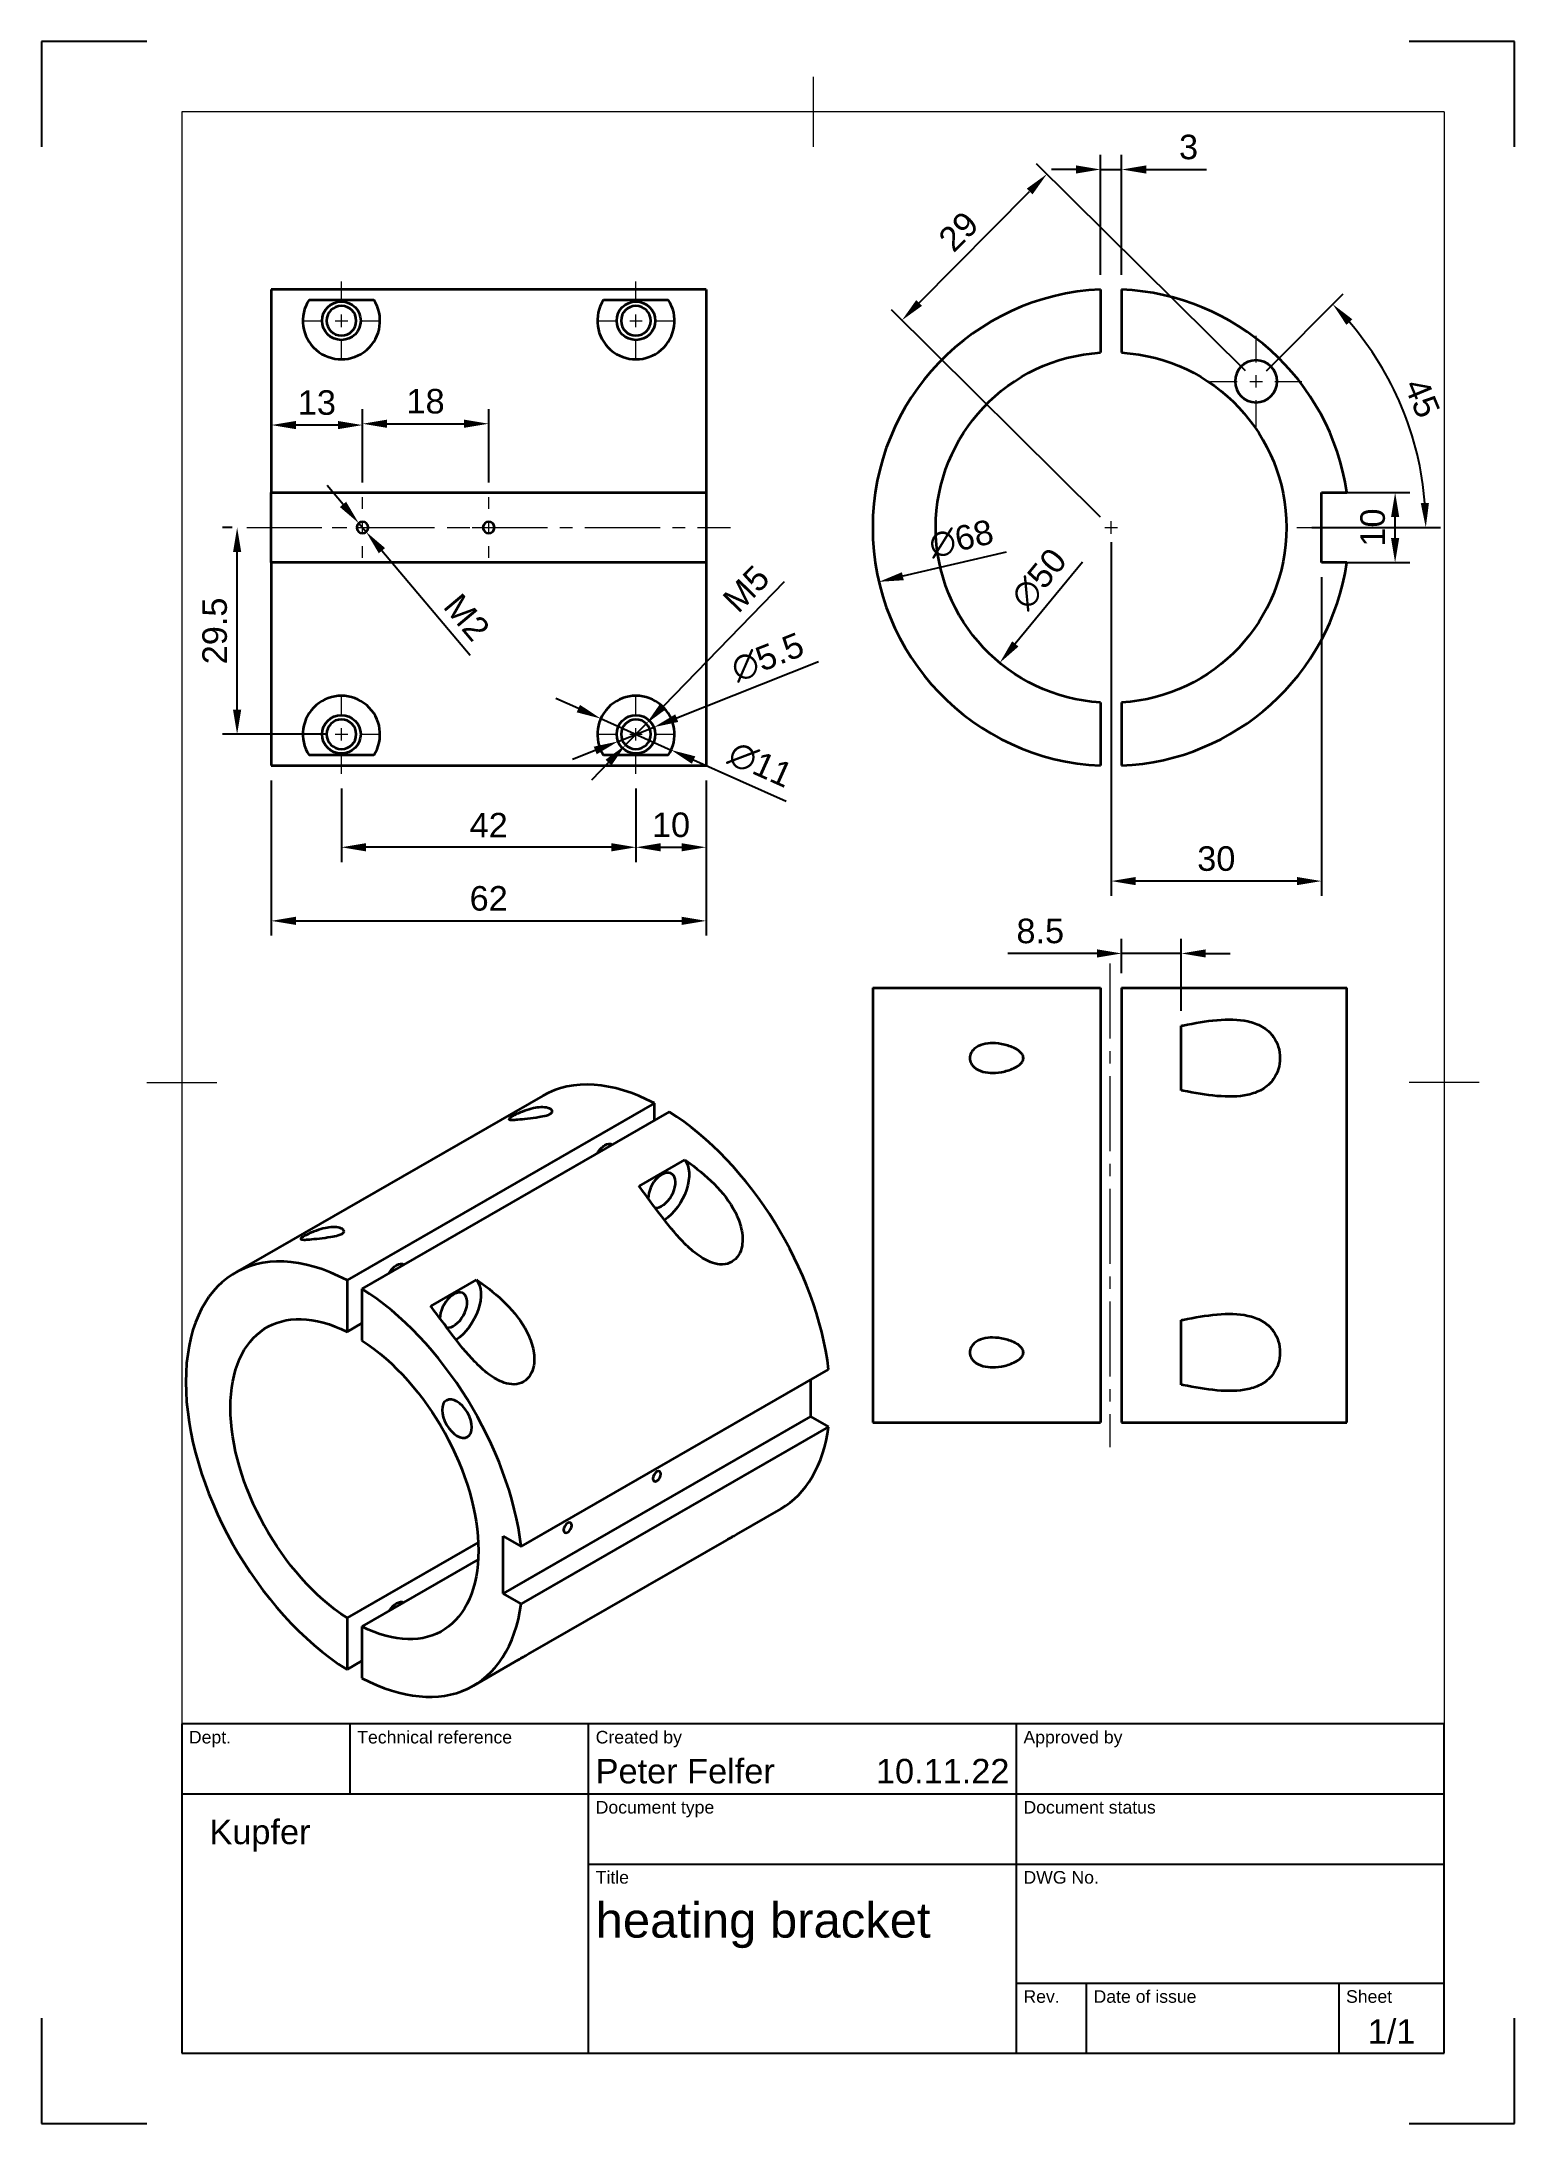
# Model space of a CAD drawing. Header units: millimetres. Extents: x 0 to 210, y 0 to 297.
import ezdxf
from ezdxf.enums import TextEntityAlignment as Align

# ---------------------------------------------------------------- set-up
doc = ezdxf.new("R2010")
doc.units = ezdxf.units.MM
doc.header["$LTSCALE"] = 0.75
doc.linetypes.add('CENTER2', pattern=[28.575, 19.05, -3.175, 3.175, -3.175])
for name, color, linetype, lineweight in [('BORDER', 7, 'Continuous', 18), ('FD_Dimensions', 7, 'Continuous', 18), ('Notes', 7, 'Continuous', 18), ('Smart Centers', 7, 'CENTER2', 18), ('TITLEBLOCK', 7, 'Continuous', 25), ('Visible', 7, 'Continuous', 35)]:
    doc.layers.add(name, color=color, linetype=linetype, lineweight=lineweight)
doc.styles.add('FusionTitle', font='arial.ttf')
doc.styles.get("Standard").update_dxf_attribs({"font": 'arial.ttf'})
doc.dimstyles.new('Dim-ISO-25', dxfattribs={"dimtxt": 3.5, "dimasz": 3.5, "dimexe": 2.1, "dimexo": 2.1, "dimgap": 1.4, "dimtad": 1, "dimzin": 12, "dimdsep": 46, "dimtxsty": 'Standard', "dimcen": 0, "dimazin": 3, "dimtp": 0.1, "dimtm": 0.1, "dimtfac": 0.714286, "dimtmove": 0, "dimatfit": 3, "dimfxl": 1, "dimtzin": 12, "dimarcsym": 0})

msp = doc.modelspace()

# ---------------------------------------------------------------- texts
at = {"layer": 'Notes', "insert": (23.929, 43.333), "char_height": 3.5, "attachment_point": 1}
msp.add_mtext_dynamic_manual_height_columns('Kupfer', width=38.23787, gutter_width=17.5, heights=[0], dxfattribs=at)

# ---------------------------------------------------------------- blocks, each defined once
blk = doc.blocks.new('ISO_A4(P)_SHEET')
at = {"layer": 'BORDER'}
for p, q in [((110, 292), (110, 282)), ((200, 287), (20, 287)), ((20, 287), (20, 10)), ((200, 287), (200, 10)), ((15, 148.5), (25, 148.5)), ((205, 148.5), (195, 148.5)), ((20, 10), (200, 10))]:
    blk.add_line(p, q, dxfattribs=at)
at = {"layer": 'Defpoints'}
for p, q in [((15, 297), (0, 297)), ((0, 297), (0, 282)), ((210, 297), (195, 297)), ((210, 282), (210, 297)), ((0, 15), (0, 0)), ((210, 0), (210, 15)), ((0, 0), (15, 0)), ((195, 0), (210, 0))]:
    blk.add_line(p, q, dxfattribs=at)
blk = doc.blocks.new('ISO_TITLEBLOCK')
at = {"layer": 'TITLEBLOCK'}
for p, q in [((0, 47), (-180, 47)), ((-180, 47), (-180, 0)), ((-156, 37), (-156, 47)), ((-122, 0), (-122, 47)), ((-61, 0), (-61, 47)), ((0, 0), (0, 47)), ((-180, 37), (0, 37)), ((-122, 27), (0, 27)), ((-61, 10), (0, 10)), ((-51, 0), (-51, 10)), ((-15, 0), (-15, 10)), ((-180, 0), (0, 0))]:
    blk.add_line(p, q, dxfattribs=at)
at = {"layer": 'TITLEBLOCK', "style": 'FusionTitle'}
for s, p in [('Dept.', (-179, 46)), ('Technical reference', (-155, 46)), ('Created by', (-121, 46)), ('Approved by', (-60, 46)), ('Document type', (-121, 36)), ('Document status', (-60, 36)), ('Title', (-121, 26)), ('DWG No.', (-60, 26)), ('Rev.', (-60, 9)), ('Date of issue', (-50, 9)), ('Sheet', (-14, 9))]:
    blk.add_text(s, height=1.8, dxfattribs=at).set_placement(p, align=Align.TOP_LEFT)
for tag, height, p in [('DEPT', 3.5, (-179, 42)), ('TECHNICAL_REFERENCE', 3.5, (-155, 42)), ('CREATED_BY', 3.5, (-121, 42)), ('APPROVED_BY', 3.5, (-60, 42)), ('DOCUMENT_TYPE', 3.5, (-121, 32)), ('DOCUMENT_STATUS', 3.5, (-60, 32)), ('TITLE_1', 5, (-121, 21.5)), ('TITLE_2', 5, (-121, 14)), ('TITLE_3', 5, (-121, 6.5)), ('DATE_OF_ISSUE', 3.5, (-50, 5))]:
    blk.add_attdef(tag, text='', height=height, dxfattribs=at).set_placement(p, align=Align.TOP_LEFT)
for tag, p in [('CREATED_DATE', (-62, 42)), ('APPROVED_DATE', (-0.99, 42))]:
    blk.add_attdef(tag, text='', height=3.5, dxfattribs=at).set_placement(p, align=Align.TOP_RIGHT)
for tag, height, p in [('DRAWING_NUMBER', 5, (-30.5, 19.75)), ('REV', 3.5, (-56, 4.85)), ('SHEET', 3.5, (-7.5, 4.85))]:
    blk.add_attdef(tag, text='', height=height, dxfattribs=at).set_placement(p, align=Align.TOP_CENTER)
blk = doc.blocks.new('*U7')
at = {"layer": 'Smart Centers', "color": 0, "ltscale": 0.75, "transparency": 16777216}
blk.add_line((-34.5, 0), (34.5, 0), dxfattribs=at)
blk = doc.blocks.new('*U8')
at = {"layer": 'Smart Centers', "color": 0, "ltscale": 0.75, "transparency": 16777216}
blk.add_line((0, 34.5), (0, -34.5), dxfattribs=at)
blk = doc.blocks.new('*U9')
at = {"layer": 'Smart Centers', "color": 0, "linetype": 'Continuous', "ltscale": 0.75, "transparency": 16777216}
for p, q in [((-0.892969, 0), (0.892969, 0)), ((0, -0.892969), (0, 0.892969))]:
    blk.add_line(p, q, dxfattribs=at)
blk = doc.blocks.new('*D39')
at = {"layer": 'Defpoints', "color": 0, "transparency": 16777216}
for p in [(168.382004, 246.982038), (136.617181, 208.36862)]:
    blk.add_point(p, dxfattribs=at)
at = {"layer": 'FD_Dimensions', "color": 0, "lineweight": -2, "transparency": 16777216}
blk.add_line((148.439849, 222.740292), (138.840719, 211.07156), dxfattribs=at)
at = {"layer": 'FD_Dimensions', "color": 0, "transparency": 16777216}
blk.add_solid([(138.390229, 211.442149), (139.291209, 210.70097), (136.617181, 208.36862)], dxfattribs=at)
at = {"layer": 'FD_Dimensions', "color": 0, "transparency": 16777216, "insert": (142.215236, 220.344275), "char_height": 3.5, "attachment_point": 5, "rotation": 50.55803171}
blk.add_mtext('∅50', dxfattribs=at)
blk = doc.blocks.new('*D40')
at = {"layer": 'Defpoints', "color": 0, "transparency": 16777216}
for p in [(185.60631, 235.417763), (119.392876, 219.932896)]:
    blk.add_point(p, dxfattribs=at)
at = {"layer": 'FD_Dimensions', "color": 0, "lineweight": -2, "transparency": 16777216}
blk.add_line((137.532227, 224.175017), (122.80092, 220.729911), dxfattribs=at)
at = {"layer": 'FD_Dimensions', "color": 0, "transparency": 16777216}
blk.add_solid([(122.668084, 221.297918), (122.933756, 220.161904), (119.392876, 219.932896)], dxfattribs=at)
at = {"layer": 'FD_Dimensions', "color": 0, "transparency": 16777216, "insert": (131.122565, 226.049559), "char_height": 3.5, "attachment_point": 5, "rotation": 13.16281541}
blk.add_mtext('∅68', dxfattribs=at)
blk = doc.blocks.new('*U12')
at = {"layer": 'Smart Centers', "color": 0, "ltscale": 0.75, "transparency": 16777216}
for p, q in [((0, 2.678906), (0, 6.5)), ((-6.5, 0), (-2.678906, 0)), ((2.678906, 0), (6.5, 0)), ((0, -6.5), (0, -2.678906))]:
    blk.add_line(p, q, dxfattribs=at)
at = {"layer": 'Smart Centers', "color": 0, "linetype": 'Continuous', "ltscale": 0.75, "transparency": 16777216}
for p, q in [((-0.892969, 0), (0.892969, 0)), ((0, -0.892969), (0, 0.892969))]:
    blk.add_line(p, q, dxfattribs=at)
blk = doc.blocks.new('*D41')
at = {"layer": 'Defpoints', "color": 0, "transparency": 16777216}
for p in [(152.499593, 227.675329), (182.499593, 222.675329), (152.499593, 177.234792)]:
    blk.add_point(p, dxfattribs=at)
at = {"layer": 'FD_Dimensions', "color": 0, "lineweight": -2, "transparency": 16777216}
for p, q in [((152.499593, 225.575329), (152.499593, 175.134792)), ((182.499593, 220.575329), (182.499593, 175.134792)), ((178.999593, 177.234792), (155.999593, 177.234792))]:
    blk.add_line(p, q, dxfattribs=at)
at = {"layer": 'FD_Dimensions', "color": 0, "transparency": 16777216}
for points in [[(155.999593, 177.818125), (155.999593, 176.651459), (152.499593, 177.234792)], [(178.999593, 177.818125), (178.999593, 176.651459), (182.499593, 177.234792)]]:
    blk.add_solid(points, dxfattribs=at)
at = {"layer": 'FD_Dimensions', "color": 0, "transparency": 16777216, "insert": (167.499593, 180.422991), "char_height": 3.5, "attachment_point": 5}
blk.add_mtext('30', dxfattribs=at)
blk = doc.blocks.new('*U14')
at = {"layer": 'Smart Centers', "color": 0, "ltscale": 0.75, "transparency": 16777216}
for p, q in [((0, 2.678906), (0, 4.3115)), ((-4.3115, 0), (-2.678906, 0)), ((2.678906, 0), (4.3115, 0)), ((0, -4.3115), (0, -2.678906))]:
    blk.add_line(p, q, dxfattribs=at)
at = {"layer": 'Smart Centers', "color": 0, "linetype": 'Continuous', "ltscale": 0.75, "transparency": 16777216}
for p, q in [((-0.892969, 0), (0.892969, 0)), ((0, -0.892969), (0, 0.892969))]:
    blk.add_line(p, q, dxfattribs=at)
blk = doc.blocks.new('*U15')
at = {"layer": 'Smart Centers', "color": 0, "ltscale": 0.75, "transparency": 16777216}
for p, q in [((0, 2.678906), (0, 4.3115)), ((-4.3115, 0), (-2.678906, 0)), ((2.678906, 0), (4.3115, 0)), ((0, -4.3115), (0, -2.678906))]:
    blk.add_line(p, q, dxfattribs=at)
at = {"layer": 'Smart Centers', "color": 0, "linetype": 'Continuous', "ltscale": 0.75, "transparency": 16777216}
for p, q in [((-0.892969, 0), (0.892969, 0)), ((0, -0.892969), (0, 0.892969))]:
    blk.add_line(p, q, dxfattribs=at)
blk = doc.blocks.new('*D42')
at = {"layer": 'Defpoints', "color": 0, "transparency": 16777216}
for p in [(182.499593, 232.675329), (192.999593, 232.675329), (182.499593, 222.675329)]:
    blk.add_point(p, dxfattribs=at)
at = {"layer": 'FD_Dimensions', "color": 0, "lineweight": -2, "transparency": 16777216}
for p, q in [((184.599593, 232.675329), (195.099593, 232.675329)), ((192.999593, 226.175329), (192.999593, 229.175329)), ((184.599593, 222.675329), (195.099593, 222.675329))]:
    blk.add_line(p, q, dxfattribs=at)
at = {"layer": 'FD_Dimensions', "color": 0, "transparency": 16777216}
for points in [[(192.41626, 229.175329), (193.582926, 229.175329), (192.999593, 232.675329)], [(192.41626, 226.175329), (193.582926, 226.175329), (192.999593, 222.675329)]]:
    blk.add_solid(points, dxfattribs=at)
at = {"layer": 'FD_Dimensions', "color": 0, "transparency": 16777216, "insert": (189.812587, 227.675329), "char_height": 3.5, "attachment_point": 5, "rotation": 90}
blk.add_mtext('10', dxfattribs=at)
blk = doc.blocks.new('*U17')
at = {"layer": 'Smart Centers', "color": 0, "ltscale": 0.75, "transparency": 16777216}
for p, q in [((0, 2.678906), (0, 5.617)), ((-5.617, 0), (-2.678906, 0)), ((2.678906, 0), (5.617, 0)), ((0, -5.617), (0, -2.678906))]:
    blk.add_line(p, q, dxfattribs=at)
at = {"layer": 'Smart Centers', "color": 0, "linetype": 'Continuous', "ltscale": 0.75, "transparency": 16777216}
for p, q in [((-0.892969, 0), (0.892969, 0)), ((0, -0.892969), (0, 0.892969))]:
    blk.add_line(p, q, dxfattribs=at)
blk = doc.blocks.new('*U18')
at = {"layer": 'Smart Centers', "color": 0, "ltscale": 0.75, "transparency": 16777216}
for p, q in [((0, 2.678906), (0, 5.617)), ((-5.617, 0), (-2.678906, 0)), ((2.678906, 0), (5.617, 0)), ((0, -5.617), (0, -2.678906))]:
    blk.add_line(p, q, dxfattribs=at)
at = {"layer": 'Smart Centers', "color": 0, "linetype": 'Continuous', "ltscale": 0.75, "transparency": 16777216}
for p, q in [((-0.892969, 0), (0.892969, 0)), ((0, -0.892969), (0, 0.892969))]:
    blk.add_line(p, q, dxfattribs=at)
blk = doc.blocks.new('*U19')
at = {"layer": 'Smart Centers', "color": 0, "ltscale": 0.75, "transparency": 16777216}
for p, q in [((0, 2.678906), (0, 5.617)), ((-5.617, 0), (-2.678906, 0)), ((2.678906, 0), (5.617, 0)), ((0, -5.617), (0, -2.678906))]:
    blk.add_line(p, q, dxfattribs=at)
at = {"layer": 'Smart Centers', "color": 0, "linetype": 'Continuous', "ltscale": 0.75, "transparency": 16777216}
for p, q in [((-0.892969, 0), (0.892969, 0)), ((0, -0.892969), (0, 0.892969))]:
    blk.add_line(p, q, dxfattribs=at)
blk = doc.blocks.new('*U20')
at = {"layer": 'Smart Centers', "color": 0, "ltscale": 0.75, "transparency": 16777216}
for p, q in [((0, 2.678906), (0, 5.617)), ((-5.617, 0), (-2.678906, 0)), ((2.678906, 0), (5.617, 0)), ((0, -5.617), (0, -2.678906))]:
    blk.add_line(p, q, dxfattribs=at)
at = {"layer": 'Smart Centers', "color": 0, "linetype": 'Continuous', "ltscale": 0.75, "transparency": 16777216}
for p, q in [((-0.892969, 0), (0.892969, 0)), ((0, -0.892969), (0, 0.892969))]:
    blk.add_line(p, q, dxfattribs=at)
blk = doc.blocks.new('*D43')
at = {"layer": 'Defpoints', "color": 0, "transparency": 16777216}
for p in [(42.746189, 192.558329), (84.746189, 192.558329), (42.746189, 182.058329)]:
    blk.add_point(p, dxfattribs=at)
at = {"layer": 'FD_Dimensions', "color": 0, "lineweight": -2, "transparency": 16777216}
for p, q in [((42.746189, 190.458329), (42.746189, 179.958329)), ((84.746189, 190.458329), (84.746189, 179.958329)), ((81.246189, 182.058329), (46.246189, 182.058329))]:
    blk.add_line(p, q, dxfattribs=at)
at = {"layer": 'FD_Dimensions', "color": 0, "transparency": 16777216}
for points in [[(46.246189, 182.641663), (46.246189, 181.474996), (42.746189, 182.058329)], [(81.246189, 182.641663), (81.246189, 181.474996), (84.746189, 182.058329)]]:
    blk.add_solid(points, dxfattribs=at)
at = {"layer": 'FD_Dimensions', "color": 0, "transparency": 16777216, "insert": (63.746189, 185.215492), "char_height": 3.5, "attachment_point": 5}
blk.add_mtext('42', dxfattribs=at)
blk = doc.blocks.new('*D44')
at = {"layer": 'Defpoints', "color": 0, "transparency": 16777216}
for p in [(94.746189, 193.708434), (84.746189, 192.558329), (94.746189, 182.058329)]:
    blk.add_point(p, dxfattribs=at)
at = {"layer": 'FD_Dimensions', "color": 0, "lineweight": -2, "transparency": 16777216}
for p, q in [((84.746189, 190.458329), (84.746189, 179.958329)), ((94.746189, 191.608434), (94.746189, 179.958329)), ((88.246189, 182.058329), (91.246189, 182.058329))]:
    blk.add_line(p, q, dxfattribs=at)
at = {"layer": 'FD_Dimensions', "color": 0, "transparency": 16777216}
for points in [[(88.246189, 182.641663), (88.246189, 181.474996), (84.746189, 182.058329)], [(91.246189, 182.641663), (91.246189, 181.474996), (94.746189, 182.058329)]]:
    blk.add_solid(points, dxfattribs=at)
at = {"layer": 'FD_Dimensions', "color": 0, "transparency": 16777216, "insert": (89.746189, 185.245335), "char_height": 3.5, "attachment_point": 5}
blk.add_mtext('10', dxfattribs=at)
blk = doc.blocks.new('*D45')
at = {"layer": 'Defpoints', "color": 0, "transparency": 16777216}
for p in [(32.746189, 193.708434), (94.746189, 193.708434), (94.746189, 171.561742)]:
    blk.add_point(p, dxfattribs=at)
at = {"layer": 'FD_Dimensions', "color": 0, "lineweight": -2, "transparency": 16777216}
for p, q in [((32.746189, 191.608434), (32.746189, 169.461742)), ((94.746189, 191.608434), (94.746189, 169.461742)), ((36.246189, 171.561742), (91.246189, 171.561742))]:
    blk.add_line(p, q, dxfattribs=at)
at = {"layer": 'FD_Dimensions', "color": 0, "transparency": 16777216}
for points in [[(36.246189, 172.145075), (36.246189, 170.978408), (32.746189, 171.561742)], [(91.246189, 172.145075), (91.246189, 170.978408), (94.746189, 171.561742)]]:
    blk.add_solid(points, dxfattribs=at)
at = {"layer": 'FD_Dimensions', "color": 0, "transparency": 16777216, "insert": (63.746189, 174.748747), "char_height": 3.5, "attachment_point": 5}
blk.add_mtext('62', dxfattribs=at)
blk = doc.blocks.new('*D46')
at = {"layer": 'Defpoints', "color": 0, "transparency": 16777216}
for p in [(79.724418, 200.418502), (89.767959, 195.932157)]:
    blk.add_point(p, dxfattribs=at)
at = {"layer": 'FD_Dimensions', "color": 0, "lineweight": -2, "transparency": 16777216}
for p, q in [((76.528746, 201.845975), (73.333074, 203.273448)), ((79.724418, 200.418502), (89.767959, 195.932157)), ((106.153517, 188.612899), (92.963631, 194.504683))]:
    blk.add_line(p, q, dxfattribs=at)
at = {"layer": 'FD_Dimensions', "color": 0, "transparency": 16777216}
for points in [[(76.766659, 202.378587), (76.290834, 201.313363), (79.724418, 200.418502)], [(93.201543, 195.037295), (92.725719, 193.972071), (89.767959, 195.932157)]]:
    blk.add_solid(points, dxfattribs=at)
at = {"layer": 'FD_Dimensions', "color": 0, "transparency": 16777216, "insert": (102.496151, 193.844321), "char_height": 3.5, "attachment_point": 5, "rotation": 335.93015473}
blk.add_mtext('∅11', dxfattribs=at)
blk = doc.blocks.new('*D47')
at = {"layer": 'Defpoints', "color": 0, "transparency": 16777216}
for p in [(87.302314, 199.18959), (82.190064, 197.161068)]:
    blk.add_point(p, dxfattribs=at)
at = {"layer": 'FD_Dimensions', "color": 0, "lineweight": -2, "transparency": 16777216}
for p, q in [((110.764042, 208.499119), (90.555564, 200.480468)), ((82.190064, 197.161068), (87.302314, 199.18959)), ((78.936814, 195.87019), (75.683564, 194.579313))]:
    blk.add_line(p, q, dxfattribs=at)
at = {"layer": 'FD_Dimensions', "color": 0, "transparency": 16777216}
for points in [[(90.340417, 201.022676), (90.77071, 199.93826), (87.302314, 199.18959)], [(78.721668, 196.412399), (79.15196, 195.327982), (82.190064, 197.161068)]]:
    blk.add_solid(points, dxfattribs=at)
at = {"layer": 'FD_Dimensions', "color": 0, "transparency": 16777216, "insert": (103.507803, 209.15391), "char_height": 3.5, "attachment_point": 5, "rotation": 21.64298624}
blk.add_mtext('∅5.5', dxfattribs=at)
blk = doc.blocks.new('*D48')
at = {"layer": 'Defpoints', "color": 0, "transparency": 16777216}
for p in [(86.221103, 199.693985), (83.271274, 196.656673)]:
    blk.add_point(p, dxfattribs=at)
at = {"layer": 'FD_Dimensions', "color": 0, "lineweight": -2, "transparency": 16777216}
for p, q in [((105.895177, 219.951535), (88.659554, 202.204754)), ((83.271274, 196.656673), (86.221103, 199.693985)), ((80.832824, 194.145905), (78.394373, 191.635137))]:
    blk.add_line(p, q, dxfattribs=at)
at = {"layer": 'FD_Dimensions', "color": 0, "transparency": 16777216}
for points in [[(88.241093, 202.611162), (89.078016, 201.798345), (86.221103, 199.693985)], [(80.414362, 194.552313), (81.251285, 193.739496), (83.271274, 196.656673)]]:
    blk.add_solid(points, dxfattribs=at)
at = {"layer": 'FD_Dimensions', "color": 0, "transparency": 16777216, "insert": (100.467211, 218.92674), "char_height": 3.5, "attachment_point": 5, "rotation": 45.83713526}
blk.add_mtext('M5', dxfattribs=at)
blk = doc.blocks.new('*D49')
at = {"layer": 'Defpoints', "color": 0, "transparency": 16777216}
for p in [(153.999593, 166.910984), (153.999593, 161.98917), (162.499593, 156.601443)]:
    blk.add_point(p, dxfattribs=at)
at = {"layer": 'FD_Dimensions', "color": 0, "lineweight": -2, "transparency": 16777216}
for p, q in [((150.499593, 166.910984), (137.796455, 166.910984)), ((153.999593, 164.08917), (153.999593, 169.010984)), ((162.499593, 166.910984), (153.999593, 166.910984)), ((162.499593, 158.701443), (162.499593, 169.010984)), ((165.999593, 166.910984), (169.499593, 166.910984))]:
    blk.add_line(p, q, dxfattribs=at)
at = {"layer": 'FD_Dimensions', "color": 0, "transparency": 16777216}
for points in [[(150.499593, 167.494317), (150.499593, 166.327651), (153.999593, 166.910984)], [(165.999593, 167.494317), (165.999593, 166.327651), (162.499593, 166.910984)]]:
    blk.add_solid(points, dxfattribs=at)
at = {"layer": 'FD_Dimensions', "color": 0, "transparency": 16777216, "insert": (142.398024, 170.097989), "char_height": 3.5, "attachment_point": 5}
blk.add_mtext('8.5', dxfattribs=at)
blk = doc.blocks.new('*D50')
at = {"layer": 'Defpoints', "color": 0, "transparency": 16777216}
for p in [(27.87449, 227.675329), (29.246189, 227.675329), (42.746189, 198.175329)]:
    blk.add_point(p, dxfattribs=at)
at = {"layer": 'FD_Dimensions', "color": 0, "lineweight": -2, "transparency": 16777216}
for p, q in [((27.146189, 227.675329), (25.77449, 227.675329)), ((27.87449, 201.675329), (27.87449, 224.175329)), ((40.646189, 198.175329), (25.77449, 198.175329))]:
    blk.add_line(p, q, dxfattribs=at)
at = {"layer": 'FD_Dimensions', "color": 0, "transparency": 16777216}
for points in [[(27.291156, 224.175329), (28.457823, 224.175329), (27.87449, 227.675329)], [(27.291156, 201.675329), (28.457823, 201.675329), (27.87449, 198.175329)]]:
    blk.add_solid(points, dxfattribs=at)
at = {"layer": 'FD_Dimensions', "color": 0, "transparency": 16777216, "insert": (24.687484, 212.925329), "char_height": 3.5, "attachment_point": 5, "rotation": 90}
blk.add_mtext('29.5', dxfattribs=at)
blk = doc.blocks.new('*D51')
at = {"layer": 'Defpoints', "color": 0, "transparency": 16777216}
for p in [(63.746188, 242.486829), (45.746188, 231.986829), (63.746188, 231.986829)]:
    blk.add_point(p, dxfattribs=at)
at = {"layer": 'FD_Dimensions', "color": 0, "lineweight": -2, "transparency": 16777216}
for p, q in [((45.746188, 234.086829), (45.746188, 244.586829)), ((63.746188, 234.086829), (63.746188, 244.586829)), ((49.246188, 242.486829), (60.246188, 242.486829))]:
    blk.add_line(p, q, dxfattribs=at)
at = {"layer": 'FD_Dimensions', "color": 0, "transparency": 16777216}
for points in [[(49.246188, 243.070163), (49.246188, 241.903496), (45.746188, 242.486829)], [(60.246188, 243.070163), (60.246188, 241.903496), (63.746188, 242.486829)]]:
    blk.add_solid(points, dxfattribs=at)
at = {"layer": 'FD_Dimensions', "color": 0, "transparency": 16777216, "insert": (54.746188, 245.673835), "char_height": 3.5, "attachment_point": 5}
blk.add_mtext('18', dxfattribs=at)
blk = doc.blocks.new('*D52')
at = {"layer": 'Defpoints', "color": 0, "transparency": 16777216}
for p in [(32.746189, 242.296195), (32.746189, 242.296195), (45.746188, 231.986829)]:
    blk.add_point(p, dxfattribs=at)
at = {"layer": 'FD_Dimensions', "color": 0, "lineweight": -2, "transparency": 16777216}
for p, q in [((45.746188, 234.086829), (45.746188, 244.396195)), ((42.246188, 242.296195), (36.246189, 242.296195))]:
    blk.add_line(p, q, dxfattribs=at)
at = {"layer": 'FD_Dimensions', "color": 0, "transparency": 16777216}
for points in [[(36.246189, 242.879528), (36.246189, 241.712862), (32.746189, 242.296195)], [(42.246188, 242.879528), (42.246188, 241.712862), (45.746188, 242.296195)]]:
    blk.add_solid(points, dxfattribs=at)
at = {"layer": 'FD_Dimensions', "color": 0, "transparency": 16777216, "insert": (39.246189, 245.484394), "char_height": 3.5, "attachment_point": 5}
blk.add_mtext('13', dxfattribs=at)
blk = doc.blocks.new('*D53')
at = {"layer": 'Defpoints', "color": 0, "transparency": 16777216}
for p in [(45.224092, 228.296576), (46.268285, 227.054083)]:
    blk.add_point(p, dxfattribs=at)
at = {"layer": 'FD_Dimensions', "color": 0, "lineweight": -2, "transparency": 16777216}
for p, q in [((42.972288, 230.976012), (40.720485, 233.655449)), ((45.224092, 228.296576), (46.268285, 227.054083)), ((61.101541, 209.403888), (48.520089, 224.374646))]:
    blk.add_line(p, q, dxfattribs=at)
at = {"layer": 'FD_Dimensions', "color": 0, "transparency": 16777216}
for points in [[(43.418861, 231.351313), (42.525715, 230.600712), (45.224092, 228.296576)], [(48.966661, 224.749947), (48.073516, 223.999345), (46.268285, 227.054083)]]:
    blk.add_solid(points, dxfattribs=at)
at = {"layer": 'FD_Dimensions', "color": 0, "transparency": 16777216, "insert": (60.632491, 214.869222), "char_height": 3.5, "attachment_point": 5, "rotation": 310.04374894}
blk.add_mtext('M2', dxfattribs=at)
blk = doc.blocks.new('*D54')
at = {"layer": 'Defpoints', "color": 0, "transparency": 16777216}
for p in [(143.344067, 278.101013), (173.174415, 248.534979), (152.499593, 227.675329)]:
    blk.add_point(p, dxfattribs=at)
at = {"layer": 'FD_Dimensions', "color": 0, "lineweight": -2, "transparency": 16777216}
for p, q in [((171.682897, 250.013281), (141.85255, 279.579315)), ((125.133082, 259.727225), (140.880231, 275.615151)), ((151.008076, 229.153631), (121.177728, 258.719665))]:
    blk.add_line(p, q, dxfattribs=at)
at = {"layer": 'FD_Dimensions', "color": 0, "transparency": 16777216}
for points in [[(140.465921, 276.02579), (141.294541, 275.204511), (143.344067, 278.101013)], [(124.718771, 260.137865), (125.547392, 259.316586), (122.669245, 257.241363)]]:
    blk.add_solid(points, dxfattribs=at)
at = {"layer": 'FD_Dimensions', "color": 0, "transparency": 16777216, "insert": (130.743097, 269.914691), "char_height": 3.5, "attachment_point": 5, "rotation": 45.25495702}
blk.add_mtext('29', dxfattribs=at)
blk = doc.blocks.new('*U33')
at = {"layer": 'Smart Centers', "color": 0, "linetype": 'Continuous', "ltscale": 0.75, "transparency": 16777216}
for p, q in [((-0.892969, 0), (0.892969, 0)), ((0, -0.892969), (0, 0.892969))]:
    blk.add_line(p, q, dxfattribs=at)
blk = doc.blocks.new('*U34')
at = {"layer": 'Smart Centers', "color": 0, "linetype": 'Continuous', "ltscale": 0.75, "transparency": 16777216}
for p, q in [((-0.892969, 0), (0.892969, 0)), ((0, -0.892969), (0, 0.892969))]:
    blk.add_line(p, q, dxfattribs=at)
blk = doc.blocks.new('*U35')
at = {"layer": 'Smart Centers', "color": 0, "linetype": 'Continuous', "ltscale": 0.75, "transparency": 16777216}
for p, q in [((-0.892969, 0), (0.892969, 0)), ((0, -0.892969), (0, 0.892969))]:
    blk.add_line(p, q, dxfattribs=at)
blk = doc.blocks.new('*U36')
at = {"layer": 'Smart Centers', "color": 0, "ltscale": 0.75, "transparency": 16777216}
blk.add_line((-5.315172, 0), (5.315172, 0), dxfattribs=at)
blk = doc.blocks.new('*D55')
at = {"layer": 'Defpoints', "color": 0, "transparency": 16777216}
for p in [(173.174415, 248.534979), (195.828752, 239.354255), (152.499593, 227.675329), (178.999593, 227.675329)]:
    blk.add_point(p, dxfattribs=at)
at = {"layer": 'FD_Dimensions', "color": 0, "lineweight": -2, "transparency": 16777216}
for p, q in [((174.652716, 250.026497), (185.568168, 261.03953)), ((181.099593, 227.675329), (199.475124, 227.675329))]:
    blk.add_line(p, q, dxfattribs=at)
blk.add_arc((152.499593, 227.675329), 44.875531, 4.469832, 40.785132, dxfattribs=at)
at = {"layer": 'FD_Dimensions', "color": 0, "transparency": 16777216}
for points in [[(186.051272, 256.591128), (186.90424, 257.387092), (184.089866, 259.548013)], [(197.821525, 231.195415), (196.655746, 231.149919), (197.375124, 227.675329)]]:
    blk.add_solid(points, dxfattribs=at)
at = {"layer": 'FD_Dimensions', "color": 0, "transparency": 16777216, "insert": (196.855943, 246.164063), "char_height": 3.5, "attachment_point": 5, "rotation": 292.62747206}
blk.add_mtext('45', dxfattribs=at)
blk = doc.blocks.new('*D56')
at = {"layer": 'Defpoints', "color": 0, "transparency": 16777216}
for p in [(153.999593, 278.759687), (150.999593, 261.642225), (153.999593, 261.642225)]:
    blk.add_point(p, dxfattribs=at)
at = {"layer": 'FD_Dimensions', "color": 0, "lineweight": -2, "transparency": 16777216}
for p, q in [((150.999593, 263.742225), (150.999593, 280.859687)), ((153.999593, 263.742225), (153.999593, 280.859687)), ((147.499593, 278.759687), (143.999593, 278.759687)), ((150.999593, 278.759687), (153.999593, 278.759687)), ((157.499593, 278.759687), (166.091544, 278.759687))]:
    blk.add_line(p, q, dxfattribs=at)
at = {"layer": 'FD_Dimensions', "color": 0, "transparency": 16777216}
for points in [[(147.499593, 279.34302), (147.499593, 278.176354), (150.999593, 278.759687)], [(157.499593, 279.34302), (157.499593, 278.176354), (153.999593, 278.759687)]]:
    blk.add_solid(points, dxfattribs=at)
at = {"layer": 'FD_Dimensions', "color": 0, "transparency": 16777216, "insert": (163.545568, 281.947886), "char_height": 3.5, "attachment_point": 5}
blk.add_mtext('3', dxfattribs=at)

# ---------------------------------------------------------------- dimensions: what is measured, and where the dimension line sits
at = {"layer": 'FD_Dimensions'}
for base, p1, p2, picture, middle in [((154, 278.76), (151, 261.642), (154, 261.642), '*D56', (163.546, 281.948)), ((32.746, 242.296), (45.746, 231.987), (32.746, 242.296), '*D52', (39.246, 245.484)), ((94.746, 171.562), (32.746, 193.708), (94.746, 193.708), '*D45', (63.746, 174.749)), ((94.746, 182.058), (84.746, 192.558), (94.746, 193.708), '*D44', (89.746, 185.245))]:
    dim = msp.add_linear_dim(base=base, p1=p1, p2=p2, dimstyle='Dim-ISO-25', override={"dimlfac": 1, "dimclrd": 0, "dimclre": 0}, dxfattribs=at)
    dim.commit()
    dim.dimension.update_dxf_attribs({"geometry": picture, "text_midpoint": middle})
dim = msp.add_aligned_dim(p1=(152.5, 227.675), p2=(173.174, 248.535), distance=42, text='29', dimstyle='Dim-ISO-25', override={"dimlfac": 1, "dimclrd": 0, "dimclre": 0}, dxfattribs=at)
dim.commit()
dim.dimension.update_dxf_attribs({"geometry": '*D54', "text_midpoint": (130.743, 269.915)})
dim = msp.add_angular_dim_3p(base=(195.829, 239.354), center=(152.5, 227.675), p1=(179, 227.675), p2=(173.174, 248.535), text='45', dimstyle='Dim-ISO-25', override={"dimlfac": 1, "dimpost": ''}, dxfattribs=at)
dim.commit()
dim.dimension.update_dxf_attribs({"geometry": '*D55', "text_midpoint": (196.856, 246.164)})
for base, p1, p2, angle, picture, middle in [((63.746, 242.487), (45.746, 231.987), (63.746, 231.987), 180, '*D51', (54.746, 245.674)), ((27.874, 227.675), (42.746, 198.175), (29.246, 227.675), 90, '*D50', (24.687, 212.925)), ((152.5, 177.235), (182.5, 222.675), (152.5, 227.675), 180, '*D41', (167.5, 180.423)), ((154, 166.911), (162.5, 156.601), (154, 161.989), 180, '*D49', (142.398, 170.098))]:
    dim = msp.add_linear_dim(base=base, p1=p1, p2=p2, angle=angle, dimstyle='Dim-ISO-25', override={"dimlfac": 1, "dimclrd": 0, "dimclre": 0}, dxfattribs=at)
    dim.commit()
    dim.dimension.update_dxf_attribs({"geometry": picture, "text_midpoint": middle})
for p1, p2, override, picture, middle in [((168.382, 246.982), (136.617, 208.369), {"dimlfac": 1, "dimse1": 1, "dimclrd": 0, "dimclre": 0}, '*D39', (144.752, 218.257)), ((185.606, 235.418), (119.393, 219.933), {"dimlfac": 1, "dimclrd": 0, "dimclre": 0}, '*D40', (131.871, 222.851)), ((82.19, 197.161), (87.302, 199.19), {"dimlfac": 1, "dimclrd": 0, "dimclre": 0}, '*D47', (104.719, 206.101))]:
    dim = msp.add_diameter_dim_2p(p1=p1, p2=p2, dimstyle='Dim-ISO-25', override=override, dxfattribs=at)
    dim.commit()
    dim.dimension.update_dxf_attribs({"geometry": picture, "text_midpoint": middle, "dimtype": 163})
for p1, p2, text, override, picture, middle in [((45.224, 228.297), (46.268, 227.054), 'M2', {"dimlfac": 1}, '*D53', (58.216, 212.838)), ((83.271, 196.657), (86.221, 199.694), 'M5', {"dimlfac": 1, "dimclrd": 0, "dimclre": 0}, '*D48', (102.748, 216.711))]:
    dim = msp.add_diameter_dim_2p(p1=p1, p2=p2, text=text, dimstyle='Dim-ISO-25', override=override, dxfattribs=at)
    dim.commit()
    dim.dimension.update_dxf_attribs({"geometry": picture, "text_midpoint": middle, "dimtype": 163})
for p1, p2, distance, picture, middle in [((182.5, 222.675), (182.5, 232.675), -10.5, '*D42', (189.813, 227.675)), ((84.746, 192.558), (42.746, 192.558), 10.5, '*D43', (63.746, 185.215))]:
    dim = msp.add_aligned_dim(p1=p1, p2=p2, distance=distance, dimstyle='Dim-ISO-25', override={"dimlfac": 1, "dimclrd": 0, "dimclre": 0}, dxfattribs=at)
    dim.commit()
    dim.dimension.update_dxf_attribs({"geometry": picture, "text_midpoint": middle})
dim = msp.add_diameter_dim_2p(p1=(79.724, 200.419), p2=(89.768, 195.932), dimstyle='Dim-ISO-25', override={"dimlfac": 1, "dimclrd": 0, "dimclre": 0}, dxfattribs=at)
dim.commit()
dim.dimension.update_dxf_attribs({"geometry": '*D46', "text_midpoint": (102.496, 193.844)})

# ---------------------------------------------------------------- linework, layer by layer
at = {"layer": 'Visible', "extrusion": (-1e-16, -1, 0)}
for p, q in [((94.746, 261.642), (32.746, 261.642)), ((32.746, 261.642), (32.746, 232.675)), ((94.746, 261.642), (94.746, 232.675)), ((151, 261.642), (151, 252.63)), ((154, 261.642), (154, 252.63)), ((38.134, 260.171), (47.358, 260.171)), ((80.134, 260.171), (89.358, 260.171)), ((32.746, 232.675), (94.746, 232.675)), ((32.746, 222.675), (32.746, 232.675)), ((94.746, 232.675), (94.746, 222.675)), ((182.5, 232.675), (186.13, 232.675)), ((182.5, 222.675), (182.5, 232.675)), ((94.746, 222.675), (32.746, 222.675)), ((32.746, 222.675), (32.746, 193.708)), ((94.746, 222.675), (94.746, 193.708)), ((186.13, 222.675), (182.5, 222.675)), ((151, 202.72), (151, 193.708)), ((154, 202.72), (154, 193.708)), ((32.746, 193.708), (94.746, 193.708)), ((47.358, 195.179), (38.134, 195.179)), ((89.358, 195.179), (80.134, 195.179))]:
    msp.add_line(p, q, dxfattribs=at)
at = {"layer": 'Visible', "extrusion": (0, -2.967e-13, -1)}
for p, q in [((118.5, 161.989), (151, 161.989)), ((118.5, 161.989), (118.5, 99.989)), ((151, 161.989), (151, 99.989)), ((154, 161.989), (154, 99.989)), ((154, 161.989), (186.13, 161.989)), ((186.13, 99.989), (186.13, 161.989)), ((162.5, 147.377), (162.5, 156.601)), ((162.5, 105.377), (162.5, 114.601)), ((118.5, 99.989), (151, 99.989)), ((154, 99.989), (186.13, 99.989))]:
    msp.add_line(p, q, dxfattribs=at)
at = {"layer": 'Visible', "extrusion": (-1e-16, -0.817547, -0.575862)}
for p, q in [((71.475, 146.62), (27.635, 121.374)), ((87.382, 145.536), (43.541, 120.29)), ((87.382, 143.093), (87.382, 145.536)), ((89.503, 144.315), (45.662, 119.069)), ((85.181, 133.701), (91.704, 137.457)), ((43.541, 120.29), (43.541, 112.923)), ((45.662, 119.069), (45.662, 111.701)), ((55.482, 116.599), (62.005, 120.355)), ((43.541, 112.923), (45.662, 114.144)), ((68.382, 82.304), (112.222, 107.55)), ((109.655, 106.071), (109.655, 100.852)), ((109.655, 100.852), (65.815, 75.606)), ((112.222, 99.374), (68.382, 74.128)), ((109.655, 100.852), (112.222, 99.374)), ((105.409, 87.692), (99.031, 84.019)), ((65.815, 83.782), (68.382, 82.304)), ((65.815, 75.606), (65.815, 83.782)), ((97.645, 83.221), (69.333, 66.917)), ((62.251, 82.893), (43.541, 72.119)), ((62.243, 80.446), (45.662, 70.897)), ((68.382, 74.128), (65.815, 75.606)), ((43.541, 72.119), (43.541, 64.751)), ((45.662, 70.897), (45.662, 63.53)), ((43.541, 64.751), (45.662, 65.973)), ((67.947, 66.119), (61.569, 62.446))]:
    msp.add_line(p, q, dxfattribs=at)
at = {"layer": 'Visible'}
for centre in [(42.746, 257.175), (84.746, 257.175), (42.746, 198.175), (84.746, 198.175)]:
    msp.add_circle(centre, 2.75, dxfattribs=at)
at = {"layer": 'Visible', "extrusion": (0, 0, -1)}
for centre, radius in [((-42.746, 257.175), 2.117), ((-84.746, 257.175), 2.117), ((-173.174, 248.535), 3), ((-45.746, 227.675), 0.812), ((-63.746, 227.675), 0.812), ((-42.746, 198.175), 2.117), ((-84.746, 198.175), 2.117)]:
    msp.add_circle(centre, radius, dxfattribs=at)
at = {"layer": 'Visible'}
for centre, radius, start, end in [((152.5, 227.675), 34, 92.52858, 267.47142), ((152.5, 227.675), 34, 8.45652, 87.47142), ((42.746, 257.175), 5.5, 146.99206, 33.00794), ((84.746, 257.175), 5.5, 146.99206, 33.00794), ((152.5, 227.675), 34, 272.52858, 351.54348), ((42.746, 198.175), 5.5, 326.99206, 213.00794), ((84.746, 198.175), 5.5, 326.99206, 213.00794)]:
    msp.add_arc(centre, radius, start, end, dxfattribs=at)
at = {"layer": 'Visible', "extrusion": (0, 0, -1)}
for start, end in [(273.43981, 86.56019), (93.43981, 266.56019)]:
    msp.add_arc((-152.5, 227.675), 25, start, end, dxfattribs=at)
at = {"layer": 'Visible'}
for centre, major_axis, start_param, end_param in [((88.442, 117.156), (-16.967, 29.464), -0.7393325, 0), ((88.442, 117.156), (-16.967, 29.464), 4.0765186, 5.4555889), ((88.442, 133.13), (1.372, 2.383), 3.4060259, 8.6675714), ((44.602, 91.91), (-16.967, 29.464), -0.7393325, 2.3139962), ((44.602, 91.91), (-16.967, 29.464), 4.0765186, 5.4555889), ((58.744, 116.028), (1.372, 2.383), 3.4060259, 8.6675714), ((88.442, 117.156), (-16.967, 29.464), 3.1415927, 3.7813304), ((44.602, 91.91), (-16.967, 29.464), 2.4022602, 3.7813304)]:
    msp.add_ellipse(centre, major_axis=major_axis, ratio=0.5780931, start_param=start_param, end_param=end_param, dxfattribs=at)
at = {"layer": 'Visible', "extrusion": (1e-16, -1e-16, -1)}
msp.add_ellipse((80.311, 137.813), major_axis=(1.056, 1.835), ratio=0.5780931, start_param=4.7020594, end_param=6.2973823, dxfattribs=at)
at = {"layer": 'Visible', "extrusion": (0, -1e-16, -1)}
for centre, major_axis, start_param, end_param in [((88.442, 133.13), (2.745, 4.766), 0.2112347, 2.2631213), ((58.744, 116.028), (2.745, 4.766), 0.2112347, 2.2631213), ((87.735, 92.317), (0.405, 0.703), -1.5707963, 4.712389), ((75.007, 84.988), (0.405, 0.703), -1.5707963, 4.712389)]:
    msp.add_ellipse(centre, major_axis=major_axis, ratio=0.5780931, start_param=start_param, end_param=end_param, dxfattribs=at)
at = {"layer": 'Visible', "extrusion": (3e-16, -2e-16, -1)}
for centre, start_param, end_param in [((50.612, 120.71), 4.7020594, 6.2973823), ((50.612, 72.475), -1.5281583, -0.0387706)]:
    msp.add_ellipse(centre, major_axis=(1.056, 1.835), ratio=0.5780931, start_param=start_param, end_param=end_param, dxfattribs=at)
at = {"layer": 'Visible', "extrusion": (0, 1e-16, -1)}
for start_param, end_param in [(3.9850932, 7.0066137), (0.8435005, 3.8650211)]:
    msp.add_ellipse((44.602, 91.91), major_axis=(-12.476, 21.665), ratio=0.5780931, start_param=start_param, end_param=end_param, dxfattribs=at)
at = {"layer": 'Visible', "extrusion": (3e-16, -1e-16, -1)}
msp.add_ellipse((59.221, 100.545), major_axis=(-1.497, 2.6), ratio=0.5780931, start_param=3.1415927, end_param=9.424778, dxfattribs=at)
at = {"layer": 'Visible'}
for points, knots in [([(162.5, 156.601), (162.589, 156.619), (162.679, 156.637), (164.437, 156.985), (166.061, 157.269), (169.161, 157.541), (170.636, 157.539), (172.695, 157.083), (173.406, 156.838), (174.681, 156.092), (175.245, 155.589), (175.938, 154.592), (176.179, 154.118), (176.501, 153.083), (176.583, 152.52), (176.583, 151.458), (176.501, 150.896), (176.179, 149.86), (175.938, 149.387), (175.245, 148.39), (174.681, 147.886), (173.406, 147.14), (172.695, 146.896), (170.636, 146.44), (169.161, 146.437), (166.061, 146.709), (164.437, 146.994), (162.679, 147.341), (162.589, 147.359), (162.5, 147.377)], [0.9989149, 0.9989149, 0.9989149, 0.9989149, 1.0264272, 1.0264272, 1.5396408, 1.5396408, 2.0528543, 2.0528543, 2.3059663, 2.3059663, 2.5590782, 2.5590782, 2.7183962, 2.7183962, 2.8777142, 2.8777142, 3.0370322, 3.0370322, 3.1963502, 3.1963502, 3.4494621, 3.4494621, 3.702574, 3.702574, 4.2157876, 4.2157876, 4.7290012, 4.7290012, 4.7565135, 4.7565135, 4.7565135, 4.7565135]), ([(132.346, 151.989), (132.346, 152.118), (132.362, 152.247), (132.425, 152.498), (132.472, 152.619), (132.647, 152.958), (132.813, 153.153), (133.327, 153.608), (133.754, 153.807), (134.664, 154.058), (135.147, 154.106), (136.137, 154.106), (136.737, 154.036), (137.92, 153.748), (138.505, 153.536), (139.291, 153.072), (139.61, 152.834), (139.856, 152.476), (139.907, 152.384), (139.977, 152.19), (139.995, 152.086), (139.995, 151.892), (139.977, 151.789), (139.907, 151.594), (139.856, 151.502), (139.61, 151.144), (139.291, 150.907), (138.505, 150.442), (137.92, 150.23), (136.737, 149.942), (136.137, 149.872), (135.147, 149.872), (134.664, 149.92), (133.754, 150.171), (133.327, 150.371), (132.813, 150.825), (132.647, 151.02), (132.472, 151.36), (132.425, 151.481), (132.362, 151.731), (132.346, 151.86), (132.346, 151.989)], [0, 0, 0, 0, 0.0386722, 0.0386722, 0.0773445, 0.0773445, 0.1546889, 0.1546889, 0.3097306, 0.3097306, 0.4647722, 0.4647722, 0.6521673, 0.6521673, 0.8395625, 0.8395625, 0.9442817, 0.9442817, 0.97342, 0.97342, 1.0025582, 1.0025582, 1.0316965, 1.0316965, 1.0608347, 1.0608347, 1.165554, 1.165554, 1.3529491, 1.3529491, 1.5403443, 1.5403443, 1.6953859, 1.6953859, 1.8504275, 1.8504275, 1.927772, 1.927772, 1.9664442, 1.9664442, 2.0051165, 2.0051165, 2.0051165, 2.0051165]), ([(67.12, 143.677), (67.212, 143.73), (67.314, 143.786), (67.536, 143.9), (67.654, 143.958), (68.019, 144.129), (68.274, 144.238), (68.958, 144.508), (69.402, 144.652), (70.222, 144.858), (70.598, 144.92), (71.298, 144.98), (71.672, 144.971), (72.306, 144.854), (72.57, 144.749), (72.797, 144.518), (72.854, 144.399), (72.775, 144.234), (72.746, 144.193), (72.658, 144.108), (72.598, 144.064), (72.46, 143.985), (72.374, 143.944), (72.187, 143.871), (72.087, 143.837), (71.659, 143.711), (71.266, 143.636), (70.382, 143.489), (69.818, 143.422), (68.778, 143.304), (68.304, 143.256), (67.604, 143.196), (67.296, 143.173), (66.83, 143.171), (66.669, 143.19), (66.627, 143.29), (66.648, 143.34), (66.764, 143.445), (66.817, 143.486), (66.949, 143.576), (67.029, 143.625), (67.12, 143.677)], [0, 0, 0, 0, 0.0386722, 0.0386722, 0.0773445, 0.0773445, 0.1546889, 0.1546889, 0.3097306, 0.3097306, 0.4647722, 0.4647722, 0.6521673, 0.6521673, 0.8395625, 0.8395625, 0.9442817, 0.9442817, 0.97342, 0.97342, 1.0025582, 1.0025582, 1.0316965, 1.0316965, 1.0608347, 1.0608347, 1.165554, 1.165554, 1.3529491, 1.3529491, 1.5403443, 1.5403443, 1.6953859, 1.6953859, 1.8504275, 1.8504275, 1.927772, 1.927772, 1.9664442, 1.9664442, 2.0051165, 2.0051165, 2.0051165, 2.0051165]), ([(91.704, 137.457), (91.78, 137.406), (91.856, 137.354), (93.344, 136.324), (94.694, 135.241), (97.079, 132.832), (98.12, 131.51), (99.253, 129.307), (99.583, 128.477), (99.957, 126.8), (100, 125.954), (99.785, 124.739), (99.62, 124.257), (99.116, 123.445), (98.776, 123.115), (98.025, 122.682), (97.57, 122.554), (96.609, 122.523), (96.104, 122.619), (94.909, 123.023), (94.155, 123.459), (92.725, 124.528), (92.05, 125.159), (90.272, 126.991), (89.227, 128.31), (87.227, 130.941), (86.28, 132.256), (85.282, 133.568), (85.232, 133.635), (85.181, 133.701)], [0.9989149, 0.9989149, 0.9989149, 0.9989149, 1.0264272, 1.0264272, 1.5396408, 1.5396408, 2.0528543, 2.0528543, 2.3059663, 2.3059663, 2.5590782, 2.5590782, 2.7183962, 2.7183962, 2.8777142, 2.8777142, 3.0370322, 3.0370322, 3.1963502, 3.1963502, 3.4494621, 3.4494621, 3.702574, 3.702574, 4.2157876, 4.2157876, 4.7290012, 4.7290012, 4.7565135, 4.7565135, 4.7565135, 4.7565135]), ([(37.422, 126.575), (37.513, 126.628), (37.616, 126.684), (37.837, 126.798), (37.956, 126.856), (38.32, 127.027), (38.575, 127.136), (39.26, 127.406), (39.703, 127.55), (40.524, 127.756), (40.9, 127.817), (41.6, 127.878), (41.974, 127.869), (42.607, 127.752), (42.871, 127.647), (43.098, 127.416), (43.156, 127.297), (43.077, 127.132), (43.048, 127.09), (42.959, 127.005), (42.899, 126.962), (42.762, 126.883), (42.676, 126.842), (42.489, 126.768), (42.388, 126.735), (41.961, 126.609), (41.567, 126.534), (40.683, 126.387), (40.12, 126.319), (39.079, 126.202), (38.606, 126.154), (37.906, 126.093), (37.598, 126.071), (37.132, 126.069), (36.971, 126.088), (36.929, 126.188), (36.949, 126.237), (37.066, 126.343), (37.118, 126.383), (37.251, 126.473), (37.331, 126.523), (37.422, 126.575)], [0, 0, 0, 0, 0.0386722, 0.0386722, 0.0773445, 0.0773445, 0.1546889, 0.1546889, 0.3097306, 0.3097306, 0.4647722, 0.4647722, 0.6521673, 0.6521673, 0.8395625, 0.8395625, 0.9442817, 0.9442817, 0.97342, 0.97342, 1.0025582, 1.0025582, 1.0316965, 1.0316965, 1.0608347, 1.0608347, 1.165554, 1.165554, 1.3529491, 1.3529491, 1.5403443, 1.5403443, 1.6953859, 1.6953859, 1.8504275, 1.8504275, 1.927772, 1.927772, 1.9664442, 1.9664442, 2.0051165, 2.0051165, 2.0051165, 2.0051165]), ([(62.005, 120.355), (62.081, 120.303), (62.157, 120.251), (63.646, 119.222), (64.996, 118.139), (67.38, 115.729), (68.421, 114.408), (69.554, 112.205), (69.884, 111.375), (70.258, 109.698), (70.301, 108.852), (70.086, 107.636), (69.922, 107.155), (69.418, 106.342), (69.078, 106.013), (68.327, 105.58), (67.871, 105.452), (66.911, 105.421), (66.406, 105.517), (65.211, 105.92), (64.456, 106.357), (63.027, 107.426), (62.351, 108.057), (60.573, 109.889), (59.529, 111.208), (57.529, 113.838), (56.581, 115.153), (55.584, 116.466), (55.533, 116.533), (55.482, 116.599)], [0.9989149, 0.9989149, 0.9989149, 0.9989149, 1.0264272, 1.0264272, 1.5396408, 1.5396408, 2.0528543, 2.0528543, 2.3059663, 2.3059663, 2.5590782, 2.5590782, 2.7183962, 2.7183962, 2.8777142, 2.8777142, 3.0370322, 3.0370322, 3.1963502, 3.1963502, 3.4494621, 3.4494621, 3.702574, 3.702574, 4.2157876, 4.2157876, 4.7290012, 4.7290012, 4.7565135, 4.7565135, 4.7565135, 4.7565135]), ([(162.5, 114.601), (162.589, 114.619), (162.679, 114.637), (164.437, 114.985), (166.061, 115.269), (169.161, 115.541), (170.636, 115.539), (172.695, 115.083), (173.406, 114.838), (174.681, 114.092), (175.245, 113.589), (175.938, 112.592), (176.179, 112.118), (176.501, 111.083), (176.583, 110.52), (176.583, 109.458), (176.501, 108.896), (176.179, 107.86), (175.938, 107.387), (175.245, 106.39), (174.681, 105.886), (173.406, 105.14), (172.695, 104.896), (170.636, 104.44), (169.161, 104.437), (166.061, 104.709), (164.437, 104.994), (162.679, 105.341), (162.589, 105.359), (162.5, 105.377)], [0.9989149, 0.9989149, 0.9989149, 0.9989149, 1.0264272, 1.0264272, 1.5396408, 1.5396408, 2.0528543, 2.0528543, 2.3059663, 2.3059663, 2.5590782, 2.5590782, 2.7183962, 2.7183962, 2.8777142, 2.8777142, 3.0370322, 3.0370322, 3.1963502, 3.1963502, 3.4494621, 3.4494621, 3.702574, 3.702574, 4.2157876, 4.2157876, 4.7290012, 4.7290012, 4.7565135, 4.7565135, 4.7565135, 4.7565135]), ([(132.346, 109.989), (132.346, 110.118), (132.362, 110.247), (132.425, 110.498), (132.472, 110.619), (132.647, 110.958), (132.813, 111.153), (133.327, 111.608), (133.754, 111.807), (134.664, 112.058), (135.147, 112.106), (136.137, 112.106), (136.737, 112.036), (137.92, 111.748), (138.505, 111.536), (139.291, 111.072), (139.61, 110.834), (139.856, 110.476), (139.907, 110.384), (139.977, 110.19), (139.995, 110.086), (139.995, 109.892), (139.977, 109.789), (139.907, 109.594), (139.856, 109.502), (139.61, 109.144), (139.291, 108.907), (138.505, 108.442), (137.92, 108.23), (136.737, 107.942), (136.137, 107.872), (135.147, 107.872), (134.664, 107.92), (133.754, 108.171), (133.327, 108.371), (132.813, 108.825), (132.647, 109.02), (132.472, 109.36), (132.425, 109.481), (132.362, 109.731), (132.346, 109.86), (132.346, 109.989)], [0, 0, 0, 0, 0.0386722, 0.0386722, 0.0773445, 0.0773445, 0.1546889, 0.1546889, 0.3097306, 0.3097306, 0.4647722, 0.4647722, 0.6521673, 0.6521673, 0.8395625, 0.8395625, 0.9442817, 0.9442817, 0.97342, 0.97342, 1.0025582, 1.0025582, 1.0316965, 1.0316965, 1.0608347, 1.0608347, 1.165554, 1.165554, 1.3529491, 1.3529491, 1.5403443, 1.5403443, 1.6953859, 1.6953859, 1.8504275, 1.8504275, 1.927772, 1.927772, 1.9664442, 1.9664442, 2.0051165, 2.0051165, 2.0051165, 2.0051165])]:
    msp.add_open_spline(points, degree=3, knots=knots, dxfattribs=at)
at = {"layer": 'Visible', "extrusion": (1.08005e-09, -1.87326e-09, 1)}
msp.add_open_spline([(97.645, 83.221), (97.918, 83.378), (98.174, 83.526), (98.627, 83.787), (98.841, 83.91), (99.031, 84.019)], degree=3, knots=[2.78146705, 2.78146705, 2.78146705, 2.78146705, 2.87771418, 2.87771418, 2.97396131, 2.97396131, 2.97396131, 2.97396131], dxfattribs=at)
at = {"layer": 'Visible', "extrusion": (-2.82627e-09, 4.90789e-09, 1)}
msp.add_open_spline([(67.946, 66.119), (68.219, 66.276), (68.475, 66.424), (68.929, 66.685), (69.143, 66.808), (69.332, 66.917)], degree=3, knots=[2.78146705, 2.78146705, 2.78146705, 2.78146705, 2.87771418, 2.87771418, 2.97396131, 2.97396131, 2.97396131, 2.97396131], dxfattribs=at)

# ---------------------------------------------------------------- block references
at = {"layer": 'BORDER'}
msp.add_blockref('ISO_A4(P)_SHEET', (0, 0), dxfattribs=at)
at = {"layer": 'Smart Centers', "ltscale": 0.75}
for name, p in [('*U17', (42.746, 257.175)), ('*U18', (84.746, 257.175)), ('*U12', (173.174, 248.535)), ('*U14', (45.746, 227.675)), ('*U15', (63.746, 227.675)), ('*U7', (63.746, 227.675)), ('*U9', (152.5, 227.675)), ('*U33', (152.5, 227.675)), ('*U34', (152.5, 227.675)), ('*U35', (152.5, 227.675)), ('*U36', (184.315, 227.675)), ('*U20', (42.746, 198.175)), ('*U19', (84.746, 198.175)), ('*U8', (152.315, 130.989))]:
    msp.add_blockref(name, p, dxfattribs=at)
at = {"layer": 'TITLEBLOCK'}
msp.add_blockref('ISO_TITLEBLOCK', (200, 10), dxfattribs=at).add_auto_attribs({'CREATED_DATE': '10.11.22', 'SHEET': '1/1', 'TITLE_1': 'heating bracket', 'CREATED_BY': 'Peter Felfer'})

msp.set_redraw_order([(e.dxf.handle, doc.entitydb.next_handle()) for e in msp.query("TEXT MTEXT ATTDEF DIMENSION ARC_DIMENSION")])  # texts and dimensions are drawn at this point

doc.saveas('drawing.dxf')
